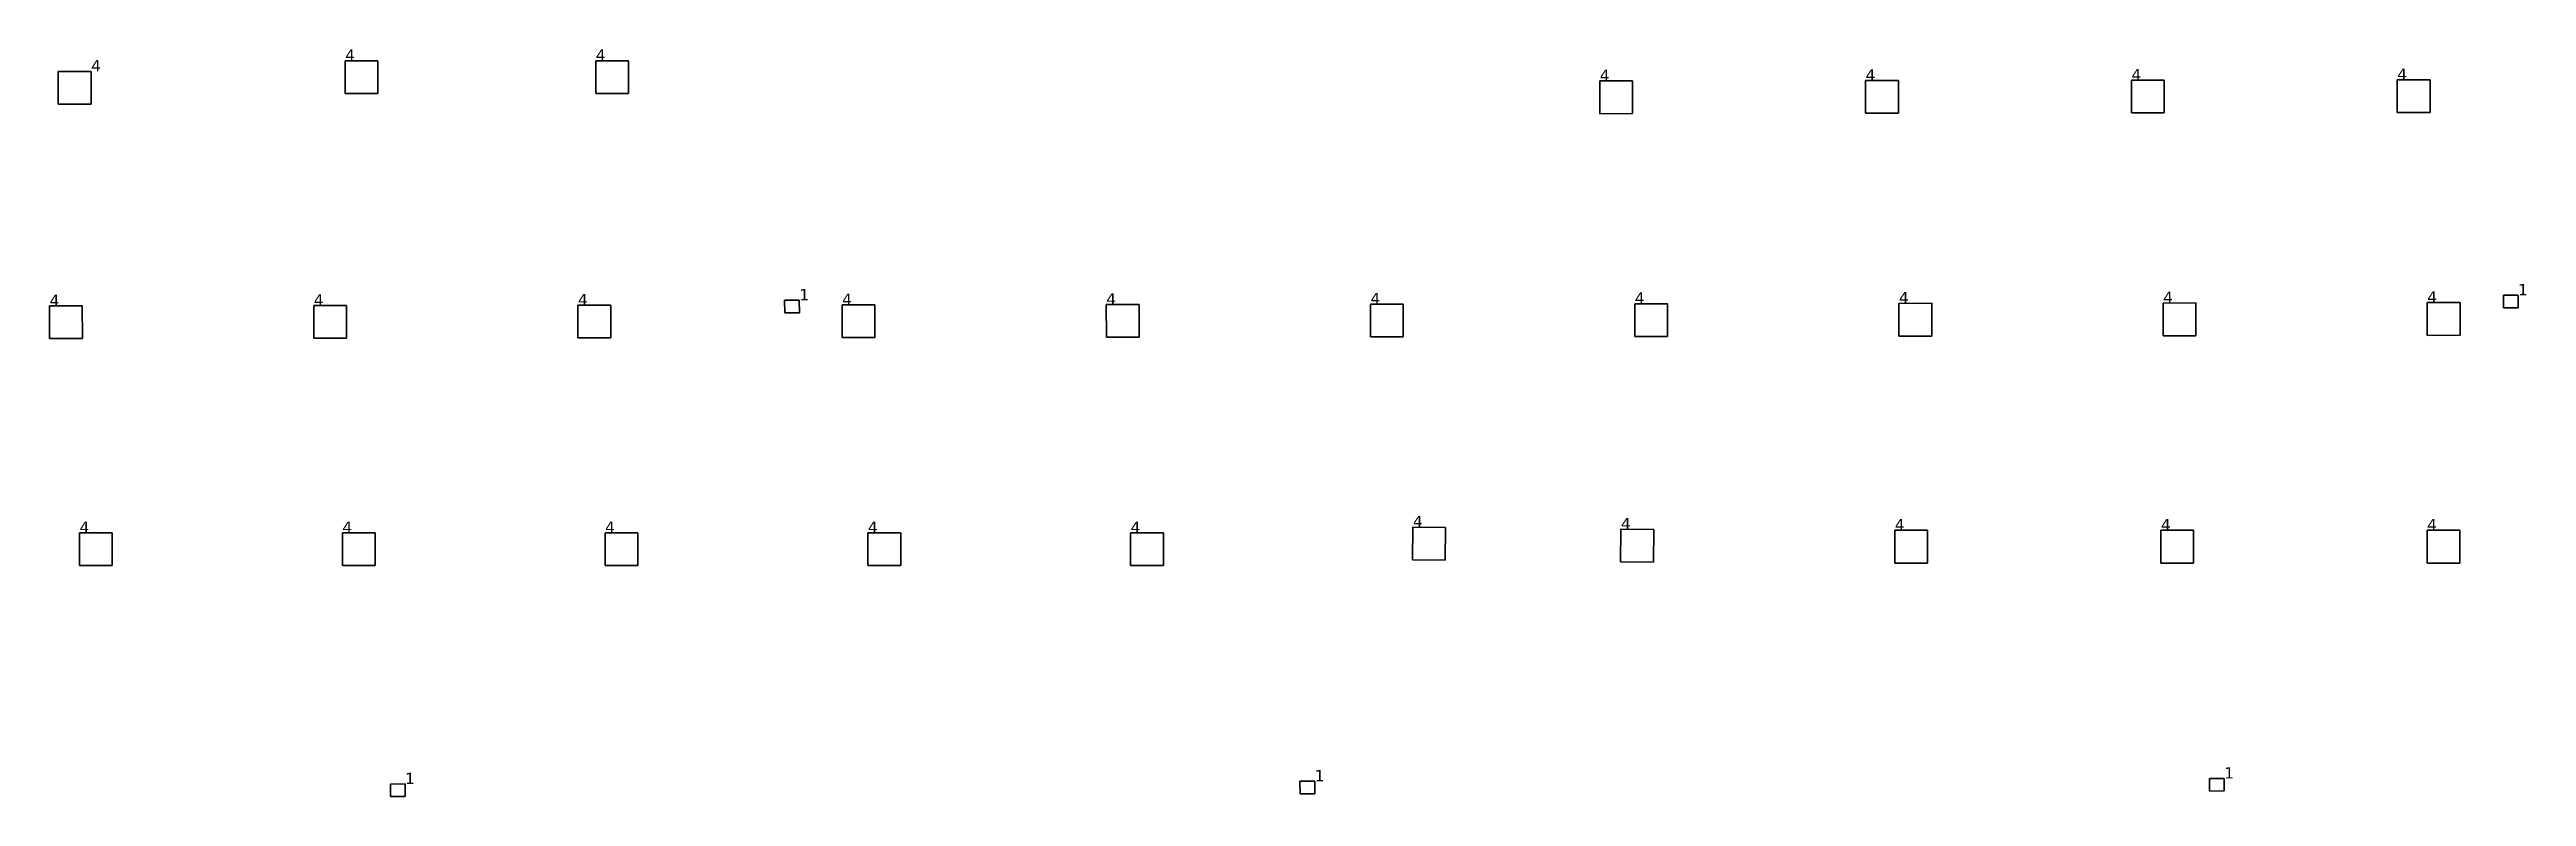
# Model space of a CAD drawing. Header units: inches. Extents: x -3 to 1235, y -1 to 963.
# Drawn here: x 11.88 to 51.56, y 131.46 to 143.43 of the extents above; entities that cross this region are included whole.
import ezdxf

# ---------------------------------------------------------------- set-up
doc = ezdxf.new("R2010")
doc.units = ezdxf.units.IN
doc.header["$MEASUREMENT"] = 0
doc.layers.add('DLX_TERR_LUM', color=7, linetype='Continuous', true_color=0x000000)
doc.layers.add('DLX_TERR_LUMKEY_IDX', color=7, linetype='Continuous', true_color=0x7f7f7f)
doc.styles.add('TableTextStyle', font='')
doc.styles.get('TableTextStyle').set_extended_font_data('VERDANA.TTF')

msp = doc.modelspace()

# ---------------------------------------------------------------- texts
at = {"layer": 'DLX_TERR_LUMKEY_IDX', "style": 'TableTextStyle'}
for s, p in [('4', (12.545, 143.083)), ('4', (16.616, 143.254)), ('4', (20.63, 143.254)), ('4', (36.714, 142.93)), ('4', (40.972, 142.936)), ('4', (45.231, 142.942)), ('4', (49.489, 142.948)), ('1', (51.425, 139.495)), ('4', (11.88, 139.324)), ('4', (16.113, 139.33)), ('4', (20.345, 139.336)), ('1', (23.891, 139.414)), ('4', (24.577, 139.341)), ('4', (28.809, 139.347)), ('4', (33.041, 139.353)), ('4', (37.274, 139.359)), ('4', (41.506, 139.364)), ('4', (45.738, 139.37)), ('4', (49.97, 139.376)), ('4', (12.361, 135.687)), ('4', (16.571, 135.687)), ('4', (20.78, 135.687)), ('4', (24.99, 135.687)), ('4', (29.199, 135.687)), ('4', (33.72, 135.778)), ('4', (37.053, 135.745)), ('4', (41.44, 135.727)), ('4', (45.703, 135.727)), ('4', (49.967, 135.727)), ('1', (17.576, 131.66)), ('1', (32.147, 131.704)), ('1', (46.718, 131.748))]:
    msp.add_text(s, height=0.18, dxfattribs=at).set_placement(p)

# ---------------------------------------------------------------- linework, layer by layer
at = {"layer": 'DLX_TERR_LUM'}
for points in [[(16.616, 142.729, 0), (16.616, 143.254, 0)], [(16.616, 143.254, 0), (16.616, 143.254, 0)], [(16.616, 143.254, 0), (16.616, 142.729, 0)], [(16.616, 143.254, 0), (17.141, 143.254, 0)], [(17.141, 143.254, 0), (16.616, 143.254, 0)], [(16.616, 143.254, 0), (16.616, 143.254, 0)], [(17.141, 143.254, 0), (16.616, 143.254, 0)], [(16.616, 143.254, 0), (16.616, 142.729, 0)], [(16.616, 142.729, 0), (16.616, 143.254, 0)], [(16.616, 143.254, 0), (17.141, 143.254, 0)], [(17.141, 143.254, 0), (17.141, 143.254, 0)], [(17.141, 143.254, 0), (17.141, 142.729, 0)], [(17.141, 142.729, 0), (17.141, 143.254, 0)], [(17.141, 143.254, 0), (17.141, 143.254, 0)], [(17.141, 142.729, 0), (17.141, 143.254, 0)], [(17.141, 143.254, 0), (17.141, 142.729, 0)], [(20.63, 142.729, 0), (20.63, 143.254, 0)], [(20.63, 143.254, 0), (20.63, 143.254, 0)], [(20.63, 143.254, 0), (20.63, 142.729, 0)], [(20.63, 143.254, 0), (21.155, 143.254, 0)], [(21.155, 143.254, 0), (20.63, 143.254, 0)], [(20.63, 143.254, 0), (20.63, 143.254, 0)], [(21.155, 143.254, 0), (20.63, 143.254, 0)], [(20.63, 143.254, 0), (20.63, 142.729, 0)], [(20.63, 142.729, 0), (20.63, 143.254, 0)], [(20.63, 143.254, 0), (21.155, 143.254, 0)], [(21.155, 143.254, 0), (21.155, 143.254, 0)], [(21.155, 143.254, 0), (21.155, 142.729, 0)], [(21.155, 142.729, 0), (21.155, 143.254, 0)], [(21.155, 143.254, 0), (21.155, 143.254, 0)], [(21.155, 142.729, 0), (21.155, 143.254, 0)], [(21.155, 143.254, 0), (21.155, 142.729, 0)], [(12.02, 142.558, 0), (12.02, 143.083, 0)], [(12.02, 143.083, 0), (12.02, 143.083, 0)], [(12.02, 143.083, 0), (12.02, 142.558, 0)], [(12.02, 143.083, 0), (12.545, 143.083, 0)], [(12.545, 143.083, 0), (12.02, 143.083, 0)], [(12.02, 143.083, 0), (12.02, 143.083, 0)], [(12.545, 143.083, 0), (12.02, 143.083, 0)], [(12.02, 143.083, 0), (12.02, 142.558, 0)], [(12.02, 142.558, 0), (12.02, 143.083, 0)], [(12.02, 143.083, 0), (12.545, 143.083, 0)], [(12.545, 143.083, 0), (12.545, 143.083, 0)], [(12.545, 143.083, 0), (12.545, 142.558, 0)], [(12.545, 142.558, 0), (12.545, 143.083, 0)], [(12.545, 143.083, 0), (12.545, 143.083, 0)], [(12.545, 142.558, 0), (12.545, 143.083, 0)], [(12.545, 143.083, 0), (12.545, 142.558, 0)], [(36.714, 142.93, 0), (37.239, 142.931, 0)], [(37.239, 142.931, 0), (36.714, 142.93, 0)], [(37.239, 142.931, 0), (36.714, 142.93, 0)], [(36.714, 142.93, 0), (37.239, 142.931, 0)], [(36.715, 142.405, 0), (36.714, 142.93, 0)], [(36.714, 142.93, 0), (36.714, 142.93, 0)], [(36.714, 142.93, 0), (36.715, 142.405, 0)], [(36.714, 142.93, 0), (36.714, 142.93, 0)], [(36.714, 142.93, 0), (36.715, 142.405, 0)], [(36.715, 142.405, 0), (36.714, 142.93, 0)], [(37.239, 142.931, 0), (37.239, 142.931, 0)], [(37.239, 142.931, 0), (37.24, 142.406, 0)], [(37.24, 142.406, 0), (37.239, 142.931, 0)], [(37.239, 142.931, 0), (37.239, 142.931, 0)], [(37.24, 142.406, 0), (37.239, 142.931, 0)], [(37.239, 142.931, 0), (37.24, 142.406, 0)], [(40.972, 142.936, 0), (41.497, 142.937, 0)], [(41.497, 142.937, 0), (40.972, 142.936, 0)], [(41.497, 142.937, 0), (40.972, 142.936, 0)], [(40.972, 142.936, 0), (41.497, 142.937, 0)], [(40.973, 142.411, 0), (40.972, 142.936, 0)], [(40.972, 142.936, 0), (40.972, 142.936, 0)], [(40.972, 142.936, 0), (40.973, 142.411, 0)], [(40.972, 142.936, 0), (40.972, 142.936, 0)], [(40.972, 142.936, 0), (40.973, 142.411, 0)], [(40.973, 142.411, 0), (40.972, 142.936, 0)], [(41.497, 142.937, 0), (41.497, 142.937, 0)], [(41.497, 142.937, 0), (41.498, 142.412, 0)], [(41.498, 142.412, 0), (41.497, 142.937, 0)], [(41.497, 142.937, 0), (41.497, 142.937, 0)], [(41.498, 142.412, 0), (41.497, 142.937, 0)], [(41.497, 142.937, 0), (41.498, 142.412, 0)], [(45.231, 142.942, 0), (45.756, 142.943, 0)], [(45.756, 142.943, 0), (45.231, 142.942, 0)], [(45.756, 142.943, 0), (45.231, 142.942, 0)], [(45.231, 142.942, 0), (45.756, 142.943, 0)], [(45.232, 142.417, 0), (45.231, 142.942, 0)], [(45.231, 142.942, 0), (45.231, 142.942, 0)], [(45.231, 142.942, 0), (45.232, 142.417, 0)], [(45.231, 142.942, 0), (45.231, 142.942, 0)], [(45.231, 142.942, 0), (45.232, 142.417, 0)], [(45.232, 142.417, 0), (45.231, 142.942, 0)], [(45.756, 142.943, 0), (45.756, 142.943, 0)], [(45.756, 142.943, 0), (45.757, 142.418, 0)], [(45.757, 142.418, 0), (45.756, 142.943, 0)], [(45.756, 142.943, 0), (45.756, 142.943, 0)], [(45.757, 142.418, 0), (45.756, 142.943, 0)], [(45.756, 142.943, 0), (45.757, 142.418, 0)], [(49.489, 142.948, 0), (50.014, 142.949, 0)], [(50.014, 142.949, 0), (49.489, 142.948, 0)], [(50.014, 142.949, 0), (49.489, 142.948, 0)], [(49.489, 142.948, 0), (50.014, 142.949, 0)], [(49.49, 142.423, 0), (49.489, 142.948, 0)], [(49.489, 142.948, 0), (49.489, 142.948, 0)], [(49.489, 142.948, 0), (49.49, 142.423, 0)], [(49.489, 142.948, 0), (49.489, 142.948, 0)], [(49.489, 142.948, 0), (49.49, 142.423, 0)], [(49.49, 142.423, 0), (49.489, 142.948, 0)], [(50.014, 142.949, 0), (50.014, 142.949, 0)], [(50.014, 142.949, 0), (50.015, 142.424, 0)], [(50.015, 142.424, 0), (50.014, 142.949, 0)], [(50.014, 142.949, 0), (50.014, 142.949, 0)], [(50.015, 142.424, 0), (50.014, 142.949, 0)], [(50.014, 142.949, 0), (50.015, 142.424, 0)], [(12.02, 142.558, 0), (12.02, 142.558, 0)], [(12.545, 142.558, 0), (12.02, 142.558, 0)], [(12.02, 142.558, 0), (12.02, 142.558, 0)], [(12.02, 142.558, 0), (12.545, 142.558, 0)], [(12.02, 142.558, 0), (12.545, 142.558, 0)], [(12.545, 142.558, 0), (12.02, 142.558, 0)], [(12.545, 142.558, 0), (12.545, 142.558, 0)], [(12.545, 142.558, 0), (12.545, 142.558, 0)], [(17.141, 142.729, 0), (16.616, 142.729, 0)], [(16.616, 142.729, 0), (16.616, 142.729, 0)], [(16.616, 142.729, 0), (17.141, 142.729, 0)], [(16.616, 142.729, 0), (16.616, 142.729, 0)], [(16.616, 142.729, 0), (17.141, 142.729, 0)], [(17.141, 142.729, 0), (16.616, 142.729, 0)], [(17.141, 142.729, 0), (17.141, 142.729, 0)], [(17.141, 142.729, 0), (17.141, 142.729, 0)], [(21.155, 142.729, 0), (20.63, 142.729, 0)], [(20.63, 142.729, 0), (20.63, 142.729, 0)], [(20.63, 142.729, 0), (21.155, 142.729, 0)], [(20.63, 142.729, 0), (20.63, 142.729, 0)], [(20.63, 142.729, 0), (21.155, 142.729, 0)], [(21.155, 142.729, 0), (20.63, 142.729, 0)], [(21.155, 142.729, 0), (21.155, 142.729, 0)], [(21.155, 142.729, 0), (21.155, 142.729, 0)], [(37.24, 142.406, 0), (36.715, 142.405, 0)], [(36.715, 142.405, 0), (37.24, 142.406, 0)], [(36.715, 142.405, 0), (37.24, 142.406, 0)], [(37.24, 142.406, 0), (36.715, 142.405, 0)], [(36.715, 142.405, 0), (36.715, 142.405, 0)], [(36.715, 142.405, 0), (36.715, 142.405, 0)], [(37.24, 142.406, 0), (37.24, 142.406, 0)], [(37.24, 142.406, 0), (37.24, 142.406, 0)], [(41.498, 142.412, 0), (40.973, 142.411, 0)], [(40.973, 142.411, 0), (41.498, 142.412, 0)], [(40.973, 142.411, 0), (41.498, 142.412, 0)], [(41.498, 142.412, 0), (40.973, 142.411, 0)], [(40.973, 142.411, 0), (40.973, 142.411, 0)], [(40.973, 142.411, 0), (40.973, 142.411, 0)], [(41.498, 142.412, 0), (41.498, 142.412, 0)], [(41.498, 142.412, 0), (41.498, 142.412, 0)], [(45.757, 142.418, 0), (45.232, 142.417, 0)], [(45.232, 142.417, 0), (45.757, 142.418, 0)], [(45.232, 142.417, 0), (45.757, 142.418, 0)], [(45.757, 142.418, 0), (45.232, 142.417, 0)], [(45.232, 142.417, 0), (45.232, 142.417, 0)], [(45.232, 142.417, 0), (45.232, 142.417, 0)], [(45.757, 142.418, 0), (45.757, 142.418, 0)], [(45.757, 142.418, 0), (45.757, 142.418, 0)], [(50.015, 142.424, 0), (49.49, 142.423, 0)], [(49.49, 142.423, 0), (50.015, 142.424, 0)], [(49.49, 142.423, 0), (50.015, 142.424, 0)], [(50.015, 142.424, 0), (49.49, 142.423, 0)], [(49.49, 142.423, 0), (49.49, 142.423, 0)], [(49.49, 142.423, 0), (49.49, 142.423, 0)], [(50.015, 142.424, 0), (50.015, 142.424, 0)], [(50.015, 142.424, 0), (50.015, 142.424, 0)], [(11.88, 139.324, 0), (12.405, 139.325, 0)], [(12.405, 139.325, 0), (11.88, 139.324, 0)], [(12.405, 139.325, 0), (11.88, 139.324, 0)], [(11.88, 139.324, 0), (12.405, 139.325, 0)], [(11.881, 138.799, 0), (11.88, 139.324, 0)], [(11.88, 139.324, 0), (11.88, 139.324, 0)], [(11.88, 139.324, 0), (11.881, 138.799, 0)], [(11.88, 139.324, 0), (11.88, 139.324, 0)], [(11.88, 139.324, 0), (11.881, 138.799, 0)], [(11.881, 138.799, 0), (11.88, 139.324, 0)], [(12.405, 139.325, 0), (12.405, 139.325, 0)], [(12.405, 139.325, 0), (12.406, 138.8, 0)], [(12.406, 138.8, 0), (12.405, 139.325, 0)], [(12.405, 139.325, 0), (12.405, 139.325, 0)], [(12.406, 138.8, 0), (12.405, 139.325, 0)], [(12.405, 139.325, 0), (12.406, 138.8, 0)], [(16.113, 139.33, 0), (16.638, 139.331, 0)], [(16.638, 139.331, 0), (16.113, 139.33, 0)], [(16.638, 139.331, 0), (16.113, 139.33, 0)], [(16.113, 139.33, 0), (16.638, 139.331, 0)], [(16.113, 138.805, 0), (16.113, 139.33, 0)], [(16.113, 139.33, 0), (16.113, 139.33, 0)], [(16.113, 139.33, 0), (16.113, 138.805, 0)], [(16.113, 139.33, 0), (16.113, 139.33, 0)], [(16.113, 139.33, 0), (16.113, 138.805, 0)], [(16.113, 138.805, 0), (16.113, 139.33, 0)], [(16.638, 139.331, 0), (16.638, 139.331, 0)], [(16.638, 139.331, 0), (16.638, 138.806, 0)], [(16.638, 138.806, 0), (16.638, 139.331, 0)], [(16.638, 139.331, 0), (16.638, 139.331, 0)], [(16.638, 138.806, 0), (16.638, 139.331, 0)], [(16.638, 139.331, 0), (16.638, 138.806, 0)], [(20.345, 138.811, 0), (20.345, 139.336, 0)], [(20.345, 139.336, 0), (20.345, 139.336, 0)], [(20.345, 139.336, 0), (20.345, 138.811, 0)], [(20.345, 139.336, 0), (20.87, 139.336, 0)], [(20.87, 139.336, 0), (20.345, 139.336, 0)], [(20.345, 139.336, 0), (20.345, 139.336, 0)], [(20.87, 139.336, 0), (20.345, 139.336, 0)], [(20.345, 139.336, 0), (20.345, 138.811, 0)], [(20.345, 138.811, 0), (20.345, 139.336, 0)], [(20.345, 139.336, 0), (20.87, 139.336, 0)], [(20.87, 139.336, 0), (20.87, 139.336, 0)], [(20.87, 139.336, 0), (20.87, 138.811, 0)], [(20.87, 138.811, 0), (20.87, 139.336, 0)], [(20.87, 139.336, 0), (20.87, 139.336, 0)], [(20.87, 138.811, 0), (20.87, 139.336, 0)], [(20.87, 139.336, 0), (20.87, 138.811, 0)], [(23.656, 139.413, 0), (23.891, 139.414, 0)], [(23.891, 139.414, 0), (23.656, 139.413, 0)], [(23.891, 139.414, 0), (23.656, 139.413, 0)], [(23.656, 139.413, 0), (23.891, 139.414, 0)], [(23.657, 139.213, 0), (23.656, 139.413, 0)], [(23.656, 139.413, 0), (23.656, 139.413, 0)], [(23.656, 139.413, 0), (23.657, 139.213, 0)], [(23.656, 139.413, 0), (23.656, 139.413, 0)], [(23.656, 139.413, 0), (23.657, 139.213, 0)], [(23.657, 139.213, 0), (23.656, 139.413, 0)], [(23.891, 139.414, 0), (23.892, 139.214, 0)], [(23.892, 139.214, 0), (23.891, 139.414, 0)], [(23.891, 139.414, 0), (23.891, 139.414, 0)], [(23.891, 139.414, 0), (23.891, 139.414, 0)], [(23.892, 139.214, 0), (23.891, 139.414, 0)], [(23.891, 139.414, 0), (23.892, 139.214, 0)], [(24.577, 139.341, 0), (25.102, 139.342, 0)], [(25.102, 139.342, 0), (24.577, 139.341, 0)], [(25.102, 139.342, 0), (24.577, 139.341, 0)], [(24.577, 139.341, 0), (25.102, 139.342, 0)], [(24.578, 138.816, 0), (24.577, 139.341, 0)], [(24.577, 139.341, 0), (24.577, 139.341, 0)], [(24.577, 139.341, 0), (24.578, 138.816, 0)], [(24.577, 139.341, 0), (24.577, 139.341, 0)], [(24.577, 139.341, 0), (24.578, 138.816, 0)], [(24.578, 138.816, 0), (24.577, 139.341, 0)], [(25.102, 139.342, 0), (25.102, 139.342, 0)], [(25.102, 139.342, 0), (25.103, 138.817, 0)], [(25.103, 138.817, 0), (25.102, 139.342, 0)], [(25.102, 139.342, 0), (25.102, 139.342, 0)], [(25.103, 138.817, 0), (25.102, 139.342, 0)], [(25.102, 139.342, 0), (25.103, 138.817, 0)], [(28.809, 139.347, 0), (29.334, 139.348, 0)], [(29.334, 139.348, 0), (28.809, 139.347, 0)], [(29.334, 139.348, 0), (28.809, 139.347, 0)], [(28.809, 139.347, 0), (29.334, 139.348, 0)], [(28.81, 138.822, 0), (28.809, 139.347, 0)], [(28.809, 139.347, 0), (28.809, 139.347, 0)], [(28.809, 139.347, 0), (28.81, 138.822, 0)], [(28.809, 139.347, 0), (28.809, 139.347, 0)], [(28.809, 139.347, 0), (28.81, 138.822, 0)], [(28.81, 138.822, 0), (28.809, 139.347, 0)], [(29.334, 139.348, 0), (29.334, 139.348, 0)], [(29.334, 139.348, 0), (29.335, 138.823, 0)], [(29.335, 138.823, 0), (29.334, 139.348, 0)], [(29.334, 139.348, 0), (29.334, 139.348, 0)], [(29.335, 138.823, 0), (29.334, 139.348, 0)], [(29.334, 139.348, 0), (29.335, 138.823, 0)], [(33.041, 139.353, 0), (33.566, 139.354, 0)], [(33.566, 139.354, 0), (33.041, 139.353, 0)], [(33.566, 139.354, 0), (33.041, 139.353, 0)], [(33.041, 139.353, 0), (33.566, 139.354, 0)], [(33.042, 138.828, 0), (33.041, 139.353, 0)], [(33.041, 139.353, 0), (33.041, 139.353, 0)], [(33.041, 139.353, 0), (33.042, 138.828, 0)], [(33.041, 139.353, 0), (33.041, 139.353, 0)], [(33.041, 139.353, 0), (33.042, 138.828, 0)], [(33.042, 138.828, 0), (33.041, 139.353, 0)], [(33.566, 139.354, 0), (33.566, 139.354, 0)], [(33.566, 139.354, 0), (33.567, 138.829, 0)], [(33.567, 138.829, 0), (33.566, 139.354, 0)], [(33.566, 139.354, 0), (33.566, 139.354, 0)], [(33.567, 138.829, 0), (33.566, 139.354, 0)], [(33.566, 139.354, 0), (33.567, 138.829, 0)], [(37.274, 138.834, 0), (37.274, 139.359, 0)], [(37.274, 139.359, 0), (37.274, 139.359, 0)], [(37.274, 139.359, 0), (37.274, 138.834, 0)], [(37.274, 139.359, 0), (37.799, 139.359, 0)], [(37.799, 139.359, 0), (37.274, 139.359, 0)], [(37.274, 139.359, 0), (37.274, 139.359, 0)], [(37.799, 139.359, 0), (37.274, 139.359, 0)], [(37.274, 139.359, 0), (37.274, 138.834, 0)], [(37.274, 138.834, 0), (37.274, 139.359, 0)], [(37.274, 139.359, 0), (37.799, 139.359, 0)], [(37.799, 139.359, 0), (37.799, 139.359, 0)], [(37.799, 139.359, 0), (37.799, 138.834, 0)], [(37.799, 138.834, 0), (37.799, 139.359, 0)], [(37.799, 139.359, 0), (37.799, 139.359, 0)], [(37.799, 138.834, 0), (37.799, 139.359, 0)], [(37.799, 139.359, 0), (37.799, 138.834, 0)], [(41.506, 139.364, 0), (42.031, 139.365, 0)], [(42.031, 139.365, 0), (41.506, 139.364, 0)], [(42.031, 139.365, 0), (41.506, 139.364, 0)], [(41.506, 139.364, 0), (42.031, 139.365, 0)], [(41.506, 138.839, 0), (41.506, 139.364, 0)], [(41.506, 139.364, 0), (41.506, 139.364, 0)], [(41.506, 139.364, 0), (41.506, 138.839, 0)], [(41.506, 139.364, 0), (41.506, 139.364, 0)], [(41.506, 139.364, 0), (41.506, 138.839, 0)], [(41.506, 138.839, 0), (41.506, 139.364, 0)], [(42.031, 139.365, 0), (42.031, 139.365, 0)], [(42.031, 139.365, 0), (42.031, 138.84, 0)], [(42.031, 138.84, 0), (42.031, 139.365, 0)], [(42.031, 139.365, 0), (42.031, 139.365, 0)], [(42.031, 138.84, 0), (42.031, 139.365, 0)], [(42.031, 139.365, 0), (42.031, 138.84, 0)], [(45.738, 139.37, 0), (46.263, 139.371, 0)], [(46.263, 139.371, 0), (45.738, 139.37, 0)], [(46.263, 139.371, 0), (45.738, 139.37, 0)], [(45.738, 139.37, 0), (46.263, 139.371, 0)], [(45.739, 138.845, 0), (45.738, 139.37, 0)], [(45.738, 139.37, 0), (45.738, 139.37, 0)], [(45.738, 139.37, 0), (45.739, 138.845, 0)], [(45.738, 139.37, 0), (45.738, 139.37, 0)], [(45.738, 139.37, 0), (45.739, 138.845, 0)], [(45.739, 138.845, 0), (45.738, 139.37, 0)], [(46.263, 139.371, 0), (46.263, 139.371, 0)], [(46.263, 139.371, 0), (46.264, 138.846, 0)], [(46.264, 138.846, 0), (46.263, 139.371, 0)], [(46.263, 139.371, 0), (46.263, 139.371, 0)], [(46.264, 138.846, 0), (46.263, 139.371, 0)], [(46.263, 139.371, 0), (46.264, 138.846, 0)], [(49.97, 139.376, 0), (50.495, 139.377, 0)], [(50.495, 139.377, 0), (49.97, 139.376, 0)], [(50.495, 139.377, 0), (49.97, 139.376, 0)], [(49.97, 139.376, 0), (50.495, 139.377, 0)], [(49.971, 138.851, 0), (49.97, 139.376, 0)], [(49.97, 139.376, 0), (49.97, 139.376, 0)], [(49.97, 139.376, 0), (49.971, 138.851, 0)], [(49.97, 139.376, 0), (49.97, 139.376, 0)], [(49.97, 139.376, 0), (49.971, 138.851, 0)], [(49.971, 138.851, 0), (49.97, 139.376, 0)], [(50.495, 139.377, 0), (50.495, 139.377, 0)], [(50.495, 139.377, 0), (50.496, 138.852, 0)], [(50.496, 138.852, 0), (50.495, 139.377, 0)], [(50.495, 139.377, 0), (50.495, 139.377, 0)], [(50.496, 138.852, 0), (50.495, 139.377, 0)], [(50.495, 139.377, 0), (50.496, 138.852, 0)], [(51.19, 139.494, 0), (51.425, 139.495, 0)], [(51.425, 139.495, 0), (51.19, 139.494, 0)], [(51.425, 139.495, 0), (51.19, 139.494, 0)], [(51.19, 139.494, 0), (51.425, 139.495, 0)], [(51.19, 139.294, 0), (51.19, 139.494, 0)], [(51.19, 139.494, 0), (51.19, 139.494, 0)], [(51.19, 139.494, 0), (51.19, 139.294, 0)], [(51.19, 139.494, 0), (51.19, 139.494, 0)], [(51.19, 139.494, 0), (51.19, 139.294, 0)], [(51.19, 139.294, 0), (51.19, 139.494, 0)], [(51.425, 139.295, 0), (51.19, 139.294, 0)], [(51.19, 139.294, 0), (51.425, 139.295, 0)], [(51.19, 139.294, 0), (51.425, 139.295, 0)], [(51.425, 139.295, 0), (51.19, 139.294, 0)], [(51.19, 139.294, 0), (51.19, 139.294, 0)], [(51.19, 139.294, 0), (51.19, 139.294, 0)], [(51.425, 139.495, 0), (51.425, 139.295, 0)], [(51.425, 139.295, 0), (51.425, 139.495, 0)], [(51.425, 139.495, 0), (51.425, 139.495, 0)], [(51.425, 139.495, 0), (51.425, 139.495, 0)], [(51.425, 139.295, 0), (51.425, 139.495, 0)], [(51.425, 139.495, 0), (51.425, 139.295, 0)], [(51.425, 139.295, 0), (51.425, 139.295, 0)], [(51.425, 139.295, 0), (51.425, 139.295, 0)], [(23.892, 139.214, 0), (23.657, 139.213, 0)], [(23.657, 139.213, 0), (23.892, 139.214, 0)], [(23.657, 139.213, 0), (23.892, 139.214, 0)], [(23.892, 139.214, 0), (23.657, 139.213, 0)], [(23.657, 139.213, 0), (23.657, 139.213, 0)], [(23.657, 139.213, 0), (23.657, 139.213, 0)], [(23.892, 139.214, 0), (23.892, 139.214, 0)], [(23.892, 139.214, 0), (23.892, 139.214, 0)], [(12.406, 138.8, 0), (11.881, 138.799, 0)], [(11.881, 138.799, 0), (12.406, 138.8, 0)], [(11.881, 138.799, 0), (12.406, 138.8, 0)], [(12.406, 138.8, 0), (11.881, 138.799, 0)], [(11.881, 138.799, 0), (11.881, 138.799, 0)], [(11.881, 138.799, 0), (11.881, 138.799, 0)], [(12.406, 138.8, 0), (12.406, 138.8, 0)], [(12.406, 138.8, 0), (12.406, 138.8, 0)], [(16.638, 138.806, 0), (16.113, 138.805, 0)], [(16.113, 138.805, 0), (16.638, 138.806, 0)], [(16.113, 138.805, 0), (16.638, 138.806, 0)], [(16.638, 138.806, 0), (16.113, 138.805, 0)], [(16.113, 138.805, 0), (16.113, 138.805, 0)], [(16.113, 138.805, 0), (16.113, 138.805, 0)], [(16.638, 138.806, 0), (16.638, 138.806, 0)], [(16.638, 138.806, 0), (16.638, 138.806, 0)], [(20.87, 138.811, 0), (20.345, 138.811, 0)], [(20.345, 138.811, 0), (20.345, 138.811, 0)], [(20.345, 138.811, 0), (20.87, 138.811, 0)], [(20.345, 138.811, 0), (20.345, 138.811, 0)], [(20.345, 138.811, 0), (20.87, 138.811, 0)], [(20.87, 138.811, 0), (20.345, 138.811, 0)], [(20.87, 138.811, 0), (20.87, 138.811, 0)], [(20.87, 138.811, 0), (20.87, 138.811, 0)], [(25.103, 138.817, 0), (24.578, 138.816, 0)], [(24.578, 138.816, 0), (25.103, 138.817, 0)], [(24.578, 138.816, 0), (25.103, 138.817, 0)], [(25.103, 138.817, 0), (24.578, 138.816, 0)], [(24.578, 138.816, 0), (24.578, 138.816, 0)], [(24.578, 138.816, 0), (24.578, 138.816, 0)], [(25.103, 138.817, 0), (25.103, 138.817, 0)], [(25.103, 138.817, 0), (25.103, 138.817, 0)], [(29.335, 138.823, 0), (28.81, 138.822, 0)], [(28.81, 138.822, 0), (29.335, 138.823, 0)], [(28.81, 138.822, 0), (29.335, 138.823, 0)], [(29.335, 138.823, 0), (28.81, 138.822, 0)], [(28.81, 138.822, 0), (28.81, 138.822, 0)], [(28.81, 138.822, 0), (28.81, 138.822, 0)], [(29.335, 138.823, 0), (29.335, 138.823, 0)], [(29.335, 138.823, 0), (29.335, 138.823, 0)], [(33.567, 138.829, 0), (33.042, 138.828, 0)], [(33.042, 138.828, 0), (33.567, 138.829, 0)], [(33.042, 138.828, 0), (33.567, 138.829, 0)], [(33.567, 138.829, 0), (33.042, 138.828, 0)], [(33.042, 138.828, 0), (33.042, 138.828, 0)], [(33.042, 138.828, 0), (33.042, 138.828, 0)], [(33.567, 138.829, 0), (33.567, 138.829, 0)], [(33.567, 138.829, 0), (33.567, 138.829, 0)], [(37.799, 138.834, 0), (37.274, 138.834, 0)], [(37.274, 138.834, 0), (37.274, 138.834, 0)], [(37.274, 138.834, 0), (37.799, 138.834, 0)], [(37.274, 138.834, 0), (37.274, 138.834, 0)], [(37.274, 138.834, 0), (37.799, 138.834, 0)], [(37.799, 138.834, 0), (37.274, 138.834, 0)], [(37.799, 138.834, 0), (37.799, 138.834, 0)], [(37.799, 138.834, 0), (37.799, 138.834, 0)], [(42.031, 138.84, 0), (41.506, 138.839, 0)], [(41.506, 138.839, 0), (42.031, 138.84, 0)], [(41.506, 138.839, 0), (42.031, 138.84, 0)], [(42.031, 138.84, 0), (41.506, 138.839, 0)], [(41.506, 138.839, 0), (41.506, 138.839, 0)], [(41.506, 138.839, 0), (41.506, 138.839, 0)], [(42.031, 138.84, 0), (42.031, 138.84, 0)], [(42.031, 138.84, 0), (42.031, 138.84, 0)], [(46.264, 138.846, 0), (45.739, 138.845, 0)], [(45.739, 138.845, 0), (46.264, 138.846, 0)], [(45.739, 138.845, 0), (46.264, 138.846, 0)], [(46.264, 138.846, 0), (45.739, 138.845, 0)], [(45.739, 138.845, 0), (45.739, 138.845, 0)], [(45.739, 138.845, 0), (45.739, 138.845, 0)], [(46.264, 138.846, 0), (46.264, 138.846, 0)], [(46.264, 138.846, 0), (46.264, 138.846, 0)], [(50.496, 138.852, 0), (49.971, 138.851, 0)], [(49.971, 138.851, 0), (50.496, 138.852, 0)], [(49.971, 138.851, 0), (50.496, 138.852, 0)], [(50.496, 138.852, 0), (49.971, 138.851, 0)], [(49.971, 138.851, 0), (49.971, 138.851, 0)], [(49.971, 138.851, 0), (49.971, 138.851, 0)], [(50.496, 138.852, 0), (50.496, 138.852, 0)], [(50.496, 138.852, 0), (50.496, 138.852, 0)], [(33.715, 135.253, 0), (33.72, 135.778, 0)], [(33.72, 135.778, 0), (33.715, 135.253, 0)], [(33.72, 135.778, 0), (33.715, 135.253, 0)], [(33.715, 135.253, 0), (33.72, 135.778, 0)], [(33.72, 135.778, 0), (33.72, 135.778, 0)], [(33.72, 135.778, 0), (34.245, 135.773, 0)], [(34.245, 135.773, 0), (33.72, 135.778, 0)], [(33.72, 135.778, 0), (33.72, 135.778, 0)], [(34.245, 135.773, 0), (33.72, 135.778, 0)], [(33.72, 135.778, 0), (34.245, 135.773, 0)], [(34.245, 135.773, 0), (34.24, 135.248, 0)], [(34.24, 135.248, 0), (34.245, 135.773, 0)], [(34.24, 135.248, 0), (34.245, 135.773, 0)], [(34.245, 135.773, 0), (34.24, 135.248, 0)], [(34.245, 135.773, 0), (34.245, 135.773, 0)], [(34.245, 135.773, 0), (34.245, 135.773, 0)], [(37.048, 135.22, 0), (37.053, 135.745, 0)], [(37.053, 135.745, 0), (37.048, 135.22, 0)], [(37.053, 135.745, 0), (37.048, 135.22, 0)], [(37.048, 135.22, 0), (37.053, 135.745, 0)], [(37.053, 135.745, 0), (37.053, 135.745, 0)], [(37.053, 135.745, 0), (37.578, 135.74, 0)], [(37.578, 135.74, 0), (37.053, 135.745, 0)], [(37.053, 135.745, 0), (37.053, 135.745, 0)], [(37.578, 135.74, 0), (37.053, 135.745, 0)], [(37.053, 135.745, 0), (37.578, 135.74, 0)], [(37.578, 135.74, 0), (37.573, 135.215, 0)], [(37.573, 135.215, 0), (37.578, 135.74, 0)], [(37.573, 135.215, 0), (37.578, 135.74, 0)], [(37.578, 135.74, 0), (37.573, 135.215, 0)], [(37.578, 135.74, 0), (37.578, 135.74, 0)], [(37.578, 135.74, 0), (37.578, 135.74, 0)], [(41.44, 135.202, 0), (41.44, 135.727, 0)], [(41.44, 135.727, 0), (41.44, 135.727, 0)], [(41.44, 135.727, 0), (41.44, 135.202, 0)], [(41.44, 135.727, 0), (41.965, 135.727, 0)], [(41.965, 135.727, 0), (41.44, 135.727, 0)], [(41.44, 135.727, 0), (41.44, 135.727, 0)], [(41.965, 135.727, 0), (41.44, 135.727, 0)], [(41.44, 135.727, 0), (41.44, 135.202, 0)], [(41.44, 135.202, 0), (41.44, 135.727, 0)], [(41.44, 135.727, 0), (41.965, 135.727, 0)], [(41.965, 135.727, 0), (41.965, 135.727, 0)], [(41.965, 135.727, 0), (41.965, 135.202, 0)], [(41.965, 135.202, 0), (41.965, 135.727, 0)], [(41.965, 135.727, 0), (41.965, 135.727, 0)], [(41.965, 135.202, 0), (41.965, 135.727, 0)], [(41.965, 135.727, 0), (41.965, 135.202, 0)], [(45.703, 135.202, 0), (45.703, 135.727, 0)], [(45.703, 135.727, 0), (45.703, 135.727, 0)], [(45.703, 135.727, 0), (45.703, 135.202, 0)], [(45.703, 135.727, 0), (46.228, 135.727, 0)], [(46.228, 135.727, 0), (45.703, 135.727, 0)], [(45.703, 135.727, 0), (45.703, 135.727, 0)], [(46.228, 135.727, 0), (45.703, 135.727, 0)], [(45.703, 135.727, 0), (45.703, 135.202, 0)], [(45.703, 135.202, 0), (45.703, 135.727, 0)], [(45.703, 135.727, 0), (46.228, 135.727, 0)], [(46.228, 135.727, 0), (46.228, 135.727, 0)], [(46.228, 135.727, 0), (46.228, 135.202, 0)], [(46.228, 135.202, 0), (46.228, 135.727, 0)], [(46.228, 135.727, 0), (46.228, 135.727, 0)], [(46.228, 135.202, 0), (46.228, 135.727, 0)], [(46.228, 135.727, 0), (46.228, 135.202, 0)], [(49.967, 135.202, 0), (49.967, 135.727, 0)], [(49.967, 135.727, 0), (49.967, 135.727, 0)], [(49.967, 135.727, 0), (49.967, 135.202, 0)], [(49.967, 135.727, 0), (50.492, 135.727, 0)], [(50.492, 135.727, 0), (49.967, 135.727, 0)], [(49.967, 135.727, 0), (49.967, 135.727, 0)], [(50.492, 135.727, 0), (49.967, 135.727, 0)], [(49.967, 135.727, 0), (49.967, 135.202, 0)], [(49.967, 135.202, 0), (49.967, 135.727, 0)], [(49.967, 135.727, 0), (50.492, 135.727, 0)], [(50.492, 135.727, 0), (50.492, 135.727, 0)], [(50.492, 135.727, 0), (50.492, 135.202, 0)], [(50.492, 135.202, 0), (50.492, 135.727, 0)], [(50.492, 135.727, 0), (50.492, 135.727, 0)], [(50.492, 135.202, 0), (50.492, 135.727, 0)], [(50.492, 135.727, 0), (50.492, 135.202, 0)], [(12.361, 135.162, 0), (12.361, 135.687, 0)], [(12.361, 135.687, 0), (12.361, 135.687, 0)], [(12.361, 135.687, 0), (12.361, 135.162, 0)], [(12.361, 135.687, 0), (12.886, 135.687, 0)], [(12.886, 135.687, 0), (12.361, 135.687, 0)], [(12.361, 135.687, 0), (12.361, 135.687, 0)], [(12.886, 135.687, 0), (12.361, 135.687, 0)], [(12.361, 135.687, 0), (12.361, 135.162, 0)], [(12.361, 135.162, 0), (12.361, 135.687, 0)], [(12.361, 135.687, 0), (12.886, 135.687, 0)], [(12.886, 135.687, 0), (12.886, 135.687, 0)], [(12.886, 135.687, 0), (12.886, 135.162, 0)], [(12.886, 135.162, 0), (12.886, 135.687, 0)], [(12.886, 135.687, 0), (12.886, 135.687, 0)], [(12.886, 135.162, 0), (12.886, 135.687, 0)], [(12.886, 135.687, 0), (12.886, 135.162, 0)], [(16.571, 135.162, 0), (16.571, 135.687, 0)], [(16.571, 135.687, 0), (16.571, 135.687, 0)], [(16.571, 135.687, 0), (16.571, 135.162, 0)], [(16.571, 135.687, 0), (17.096, 135.687, 0)], [(17.096, 135.687, 0), (16.571, 135.687, 0)], [(16.571, 135.687, 0), (16.571, 135.687, 0)], [(17.096, 135.687, 0), (16.571, 135.687, 0)], [(16.571, 135.687, 0), (16.571, 135.162, 0)], [(16.571, 135.162, 0), (16.571, 135.687, 0)], [(16.571, 135.687, 0), (17.096, 135.687, 0)], [(17.096, 135.687, 0), (17.096, 135.687, 0)], [(17.096, 135.687, 0), (17.096, 135.162, 0)], [(17.096, 135.162, 0), (17.096, 135.687, 0)], [(17.096, 135.687, 0), (17.096, 135.687, 0)], [(17.096, 135.162, 0), (17.096, 135.687, 0)], [(17.096, 135.687, 0), (17.096, 135.162, 0)], [(20.78, 135.162, 0), (20.78, 135.687, 0)], [(20.78, 135.687, 0), (20.78, 135.687, 0)], [(20.78, 135.687, 0), (20.78, 135.162, 0)], [(20.78, 135.687, 0), (21.305, 135.687, 0)], [(21.305, 135.687, 0), (20.78, 135.687, 0)], [(20.78, 135.687, 0), (20.78, 135.687, 0)], [(21.305, 135.687, 0), (20.78, 135.687, 0)], [(20.78, 135.687, 0), (20.78, 135.162, 0)], [(20.78, 135.162, 0), (20.78, 135.687, 0)], [(20.78, 135.687, 0), (21.305, 135.687, 0)], [(21.305, 135.687, 0), (21.305, 135.687, 0)], [(21.305, 135.687, 0), (21.305, 135.162, 0)], [(21.305, 135.162, 0), (21.305, 135.687, 0)], [(21.305, 135.687, 0), (21.305, 135.687, 0)], [(21.305, 135.162, 0), (21.305, 135.687, 0)], [(21.305, 135.687, 0), (21.305, 135.162, 0)], [(24.99, 135.162, 0), (24.99, 135.687, 0)], [(24.99, 135.687, 0), (24.99, 135.687, 0)], [(24.99, 135.687, 0), (24.99, 135.162, 0)], [(24.99, 135.687, 0), (25.515, 135.687, 0)], [(25.515, 135.687, 0), (24.99, 135.687, 0)], [(24.99, 135.687, 0), (24.99, 135.687, 0)], [(25.515, 135.687, 0), (24.99, 135.687, 0)], [(24.99, 135.687, 0), (24.99, 135.162, 0)], [(24.99, 135.162, 0), (24.99, 135.687, 0)], [(24.99, 135.687, 0), (25.515, 135.687, 0)], [(25.515, 135.687, 0), (25.515, 135.687, 0)], [(25.515, 135.687, 0), (25.515, 135.162, 0)], [(25.515, 135.162, 0), (25.515, 135.687, 0)], [(25.515, 135.687, 0), (25.515, 135.687, 0)], [(25.515, 135.162, 0), (25.515, 135.687, 0)], [(25.515, 135.687, 0), (25.515, 135.162, 0)], [(29.199, 135.162, 0), (29.199, 135.687, 0)], [(29.199, 135.687, 0), (29.199, 135.687, 0)], [(29.199, 135.687, 0), (29.199, 135.162, 0)], [(29.199, 135.687, 0), (29.724, 135.687, 0)], [(29.724, 135.687, 0), (29.199, 135.687, 0)], [(29.199, 135.687, 0), (29.199, 135.687, 0)], [(29.724, 135.687, 0), (29.199, 135.687, 0)], [(29.199, 135.687, 0), (29.199, 135.162, 0)], [(29.199, 135.162, 0), (29.199, 135.687, 0)], [(29.199, 135.687, 0), (29.724, 135.687, 0)], [(29.724, 135.687, 0), (29.724, 135.687, 0)], [(29.724, 135.687, 0), (29.724, 135.162, 0)], [(29.724, 135.162, 0), (29.724, 135.687, 0)], [(29.724, 135.687, 0), (29.724, 135.687, 0)], [(29.724, 135.162, 0), (29.724, 135.687, 0)], [(29.724, 135.687, 0), (29.724, 135.162, 0)], [(12.886, 135.162, 0), (12.361, 135.162, 0)], [(12.361, 135.162, 0), (12.361, 135.162, 0)], [(12.361, 135.162, 0), (12.886, 135.162, 0)], [(12.361, 135.162, 0), (12.361, 135.162, 0)], [(12.361, 135.162, 0), (12.886, 135.162, 0)], [(12.886, 135.162, 0), (12.361, 135.162, 0)], [(12.886, 135.162, 0), (12.886, 135.162, 0)], [(12.886, 135.162, 0), (12.886, 135.162, 0)], [(17.096, 135.162, 0), (16.571, 135.162, 0)], [(16.571, 135.162, 0), (16.571, 135.162, 0)], [(16.571, 135.162, 0), (17.096, 135.162, 0)], [(16.571, 135.162, 0), (16.571, 135.162, 0)], [(16.571, 135.162, 0), (17.096, 135.162, 0)], [(17.096, 135.162, 0), (16.571, 135.162, 0)], [(17.096, 135.162, 0), (17.096, 135.162, 0)], [(17.096, 135.162, 0), (17.096, 135.162, 0)], [(21.305, 135.162, 0), (20.78, 135.162, 0)], [(20.78, 135.162, 0), (20.78, 135.162, 0)], [(20.78, 135.162, 0), (21.305, 135.162, 0)], [(20.78, 135.162, 0), (20.78, 135.162, 0)], [(20.78, 135.162, 0), (21.305, 135.162, 0)], [(21.305, 135.162, 0), (20.78, 135.162, 0)], [(21.305, 135.162, 0), (21.305, 135.162, 0)], [(21.305, 135.162, 0), (21.305, 135.162, 0)], [(25.515, 135.162, 0), (24.99, 135.162, 0)], [(24.99, 135.162, 0), (24.99, 135.162, 0)], [(24.99, 135.162, 0), (25.515, 135.162, 0)], [(24.99, 135.162, 0), (24.99, 135.162, 0)], [(24.99, 135.162, 0), (25.515, 135.162, 0)], [(25.515, 135.162, 0), (24.99, 135.162, 0)], [(25.515, 135.162, 0), (25.515, 135.162, 0)], [(25.515, 135.162, 0), (25.515, 135.162, 0)], [(29.724, 135.162, 0), (29.199, 135.162, 0)], [(29.199, 135.162, 0), (29.199, 135.162, 0)], [(29.199, 135.162, 0), (29.724, 135.162, 0)], [(29.199, 135.162, 0), (29.199, 135.162, 0)], [(29.199, 135.162, 0), (29.724, 135.162, 0)], [(29.724, 135.162, 0), (29.199, 135.162, 0)], [(29.724, 135.162, 0), (29.724, 135.162, 0)], [(29.724, 135.162, 0), (29.724, 135.162, 0)], [(34.24, 135.248, 0), (33.715, 135.253, 0)], [(33.715, 135.253, 0), (33.715, 135.253, 0)], [(33.715, 135.253, 0), (34.24, 135.248, 0)], [(33.715, 135.253, 0), (33.715, 135.253, 0)], [(33.715, 135.253, 0), (34.24, 135.248, 0)], [(34.24, 135.248, 0), (33.715, 135.253, 0)], [(34.24, 135.248, 0), (34.24, 135.248, 0)], [(34.24, 135.248, 0), (34.24, 135.248, 0)], [(37.573, 135.215, 0), (37.048, 135.22, 0)], [(37.048, 135.22, 0), (37.048, 135.22, 0)], [(37.048, 135.22, 0), (37.573, 135.215, 0)], [(37.048, 135.22, 0), (37.048, 135.22, 0)], [(37.048, 135.22, 0), (37.573, 135.215, 0)], [(37.573, 135.215, 0), (37.048, 135.22, 0)], [(37.573, 135.215, 0), (37.573, 135.215, 0)], [(37.573, 135.215, 0), (37.573, 135.215, 0)], [(41.965, 135.202, 0), (41.44, 135.202, 0)], [(41.44, 135.202, 0), (41.44, 135.202, 0)], [(41.44, 135.202, 0), (41.965, 135.202, 0)], [(41.44, 135.202, 0), (41.44, 135.202, 0)], [(41.44, 135.202, 0), (41.965, 135.202, 0)], [(41.965, 135.202, 0), (41.44, 135.202, 0)], [(41.965, 135.202, 0), (41.965, 135.202, 0)], [(41.965, 135.202, 0), (41.965, 135.202, 0)], [(46.228, 135.202, 0), (45.703, 135.202, 0)], [(45.703, 135.202, 0), (45.703, 135.202, 0)], [(45.703, 135.202, 0), (46.228, 135.202, 0)], [(45.703, 135.202, 0), (45.703, 135.202, 0)], [(45.703, 135.202, 0), (46.228, 135.202, 0)], [(46.228, 135.202, 0), (45.703, 135.202, 0)], [(46.228, 135.202, 0), (46.228, 135.202, 0)], [(46.228, 135.202, 0), (46.228, 135.202, 0)], [(50.492, 135.202, 0), (49.967, 135.202, 0)], [(49.967, 135.202, 0), (49.967, 135.202, 0)], [(49.967, 135.202, 0), (50.492, 135.202, 0)], [(49.967, 135.202, 0), (49.967, 135.202, 0)], [(49.967, 135.202, 0), (50.492, 135.202, 0)], [(50.492, 135.202, 0), (49.967, 135.202, 0)], [(50.492, 135.202, 0), (50.492, 135.202, 0)], [(50.492, 135.202, 0), (50.492, 135.202, 0)], [(46.483, 131.747, 0), (46.718, 131.748, 0)], [(46.718, 131.748, 0), (46.483, 131.747, 0)], [(46.718, 131.748, 0), (46.483, 131.747, 0)], [(46.483, 131.747, 0), (46.718, 131.748, 0)], [(46.484, 131.547, 0), (46.483, 131.747, 0)], [(46.483, 131.747, 0), (46.483, 131.747, 0)], [(46.483, 131.747, 0), (46.484, 131.547, 0)], [(46.483, 131.747, 0), (46.483, 131.747, 0)], [(46.483, 131.747, 0), (46.484, 131.547, 0)], [(46.484, 131.547, 0), (46.483, 131.747, 0)], [(46.718, 131.748, 0), (46.719, 131.548, 0)], [(46.719, 131.548, 0), (46.718, 131.748, 0)], [(46.718, 131.748, 0), (46.718, 131.748, 0)], [(46.718, 131.748, 0), (46.718, 131.748, 0)], [(46.719, 131.548, 0), (46.718, 131.748, 0)], [(46.718, 131.748, 0), (46.719, 131.548, 0)], [(17.341, 131.659, 0), (17.576, 131.66, 0)], [(17.576, 131.66, 0), (17.341, 131.659, 0)], [(17.576, 131.66, 0), (17.341, 131.659, 0)], [(17.341, 131.659, 0), (17.576, 131.66, 0)], [(17.341, 131.459, 0), (17.341, 131.659, 0)], [(17.341, 131.659, 0), (17.341, 131.659, 0)], [(17.341, 131.659, 0), (17.341, 131.459, 0)], [(17.341, 131.659, 0), (17.341, 131.659, 0)], [(17.341, 131.659, 0), (17.341, 131.459, 0)], [(17.341, 131.459, 0), (17.341, 131.659, 0)], [(17.576, 131.46, 0), (17.341, 131.459, 0)], [(17.341, 131.459, 0), (17.576, 131.46, 0)], [(17.341, 131.459, 0), (17.576, 131.46, 0)], [(17.576, 131.46, 0), (17.341, 131.459, 0)], [(17.341, 131.459, 0), (17.341, 131.459, 0)], [(17.341, 131.459, 0), (17.341, 131.459, 0)], [(17.576, 131.66, 0), (17.576, 131.46, 0)], [(17.576, 131.46, 0), (17.576, 131.66, 0)], [(17.576, 131.66, 0), (17.576, 131.66, 0)], [(17.576, 131.66, 0), (17.576, 131.66, 0)], [(17.576, 131.46, 0), (17.576, 131.66, 0)], [(17.576, 131.66, 0), (17.576, 131.46, 0)], [(17.576, 131.46, 0), (17.576, 131.46, 0)], [(17.576, 131.46, 0), (17.576, 131.46, 0)], [(31.912, 131.703, 0), (32.147, 131.704, 0)], [(32.147, 131.704, 0), (31.912, 131.703, 0)], [(32.147, 131.704, 0), (31.912, 131.703, 0)], [(31.912, 131.703, 0), (32.147, 131.704, 0)], [(31.913, 131.503, 0), (31.912, 131.703, 0)], [(31.912, 131.703, 0), (31.912, 131.703, 0)], [(31.912, 131.703, 0), (31.913, 131.503, 0)], [(31.912, 131.703, 0), (31.912, 131.703, 0)], [(31.912, 131.703, 0), (31.913, 131.503, 0)], [(31.913, 131.503, 0), (31.912, 131.703, 0)], [(32.148, 131.504, 0), (31.913, 131.503, 0)], [(31.913, 131.503, 0), (32.148, 131.504, 0)], [(31.913, 131.503, 0), (32.148, 131.504, 0)], [(32.148, 131.504, 0), (31.913, 131.503, 0)], [(31.913, 131.503, 0), (31.913, 131.503, 0)], [(31.913, 131.503, 0), (31.913, 131.503, 0)], [(32.147, 131.704, 0), (32.148, 131.504, 0)], [(32.148, 131.504, 0), (32.147, 131.704, 0)], [(32.147, 131.704, 0), (32.147, 131.704, 0)], [(32.147, 131.704, 0), (32.147, 131.704, 0)], [(32.148, 131.504, 0), (32.147, 131.704, 0)], [(32.147, 131.704, 0), (32.148, 131.504, 0)], [(32.148, 131.504, 0), (32.148, 131.504, 0)], [(32.148, 131.504, 0), (32.148, 131.504, 0)], [(46.719, 131.548, 0), (46.484, 131.547, 0)], [(46.484, 131.547, 0), (46.719, 131.548, 0)], [(46.484, 131.547, 0), (46.719, 131.548, 0)], [(46.719, 131.548, 0), (46.484, 131.547, 0)], [(46.484, 131.547, 0), (46.484, 131.547, 0)], [(46.484, 131.547, 0), (46.484, 131.547, 0)], [(46.719, 131.548, 0), (46.719, 131.548, 0)], [(46.719, 131.548, 0), (46.719, 131.548, 0)]]:
    msp.add_polyline3d(points, dxfattribs=at)

msp.set_redraw_order([(e.dxf.handle, doc.entitydb.next_handle()) for e in msp.query("TEXT MTEXT ATTDEF DIMENSION ARC_DIMENSION")])  # texts and dimensions are drawn at this point

doc.saveas('drawing.dxf')
